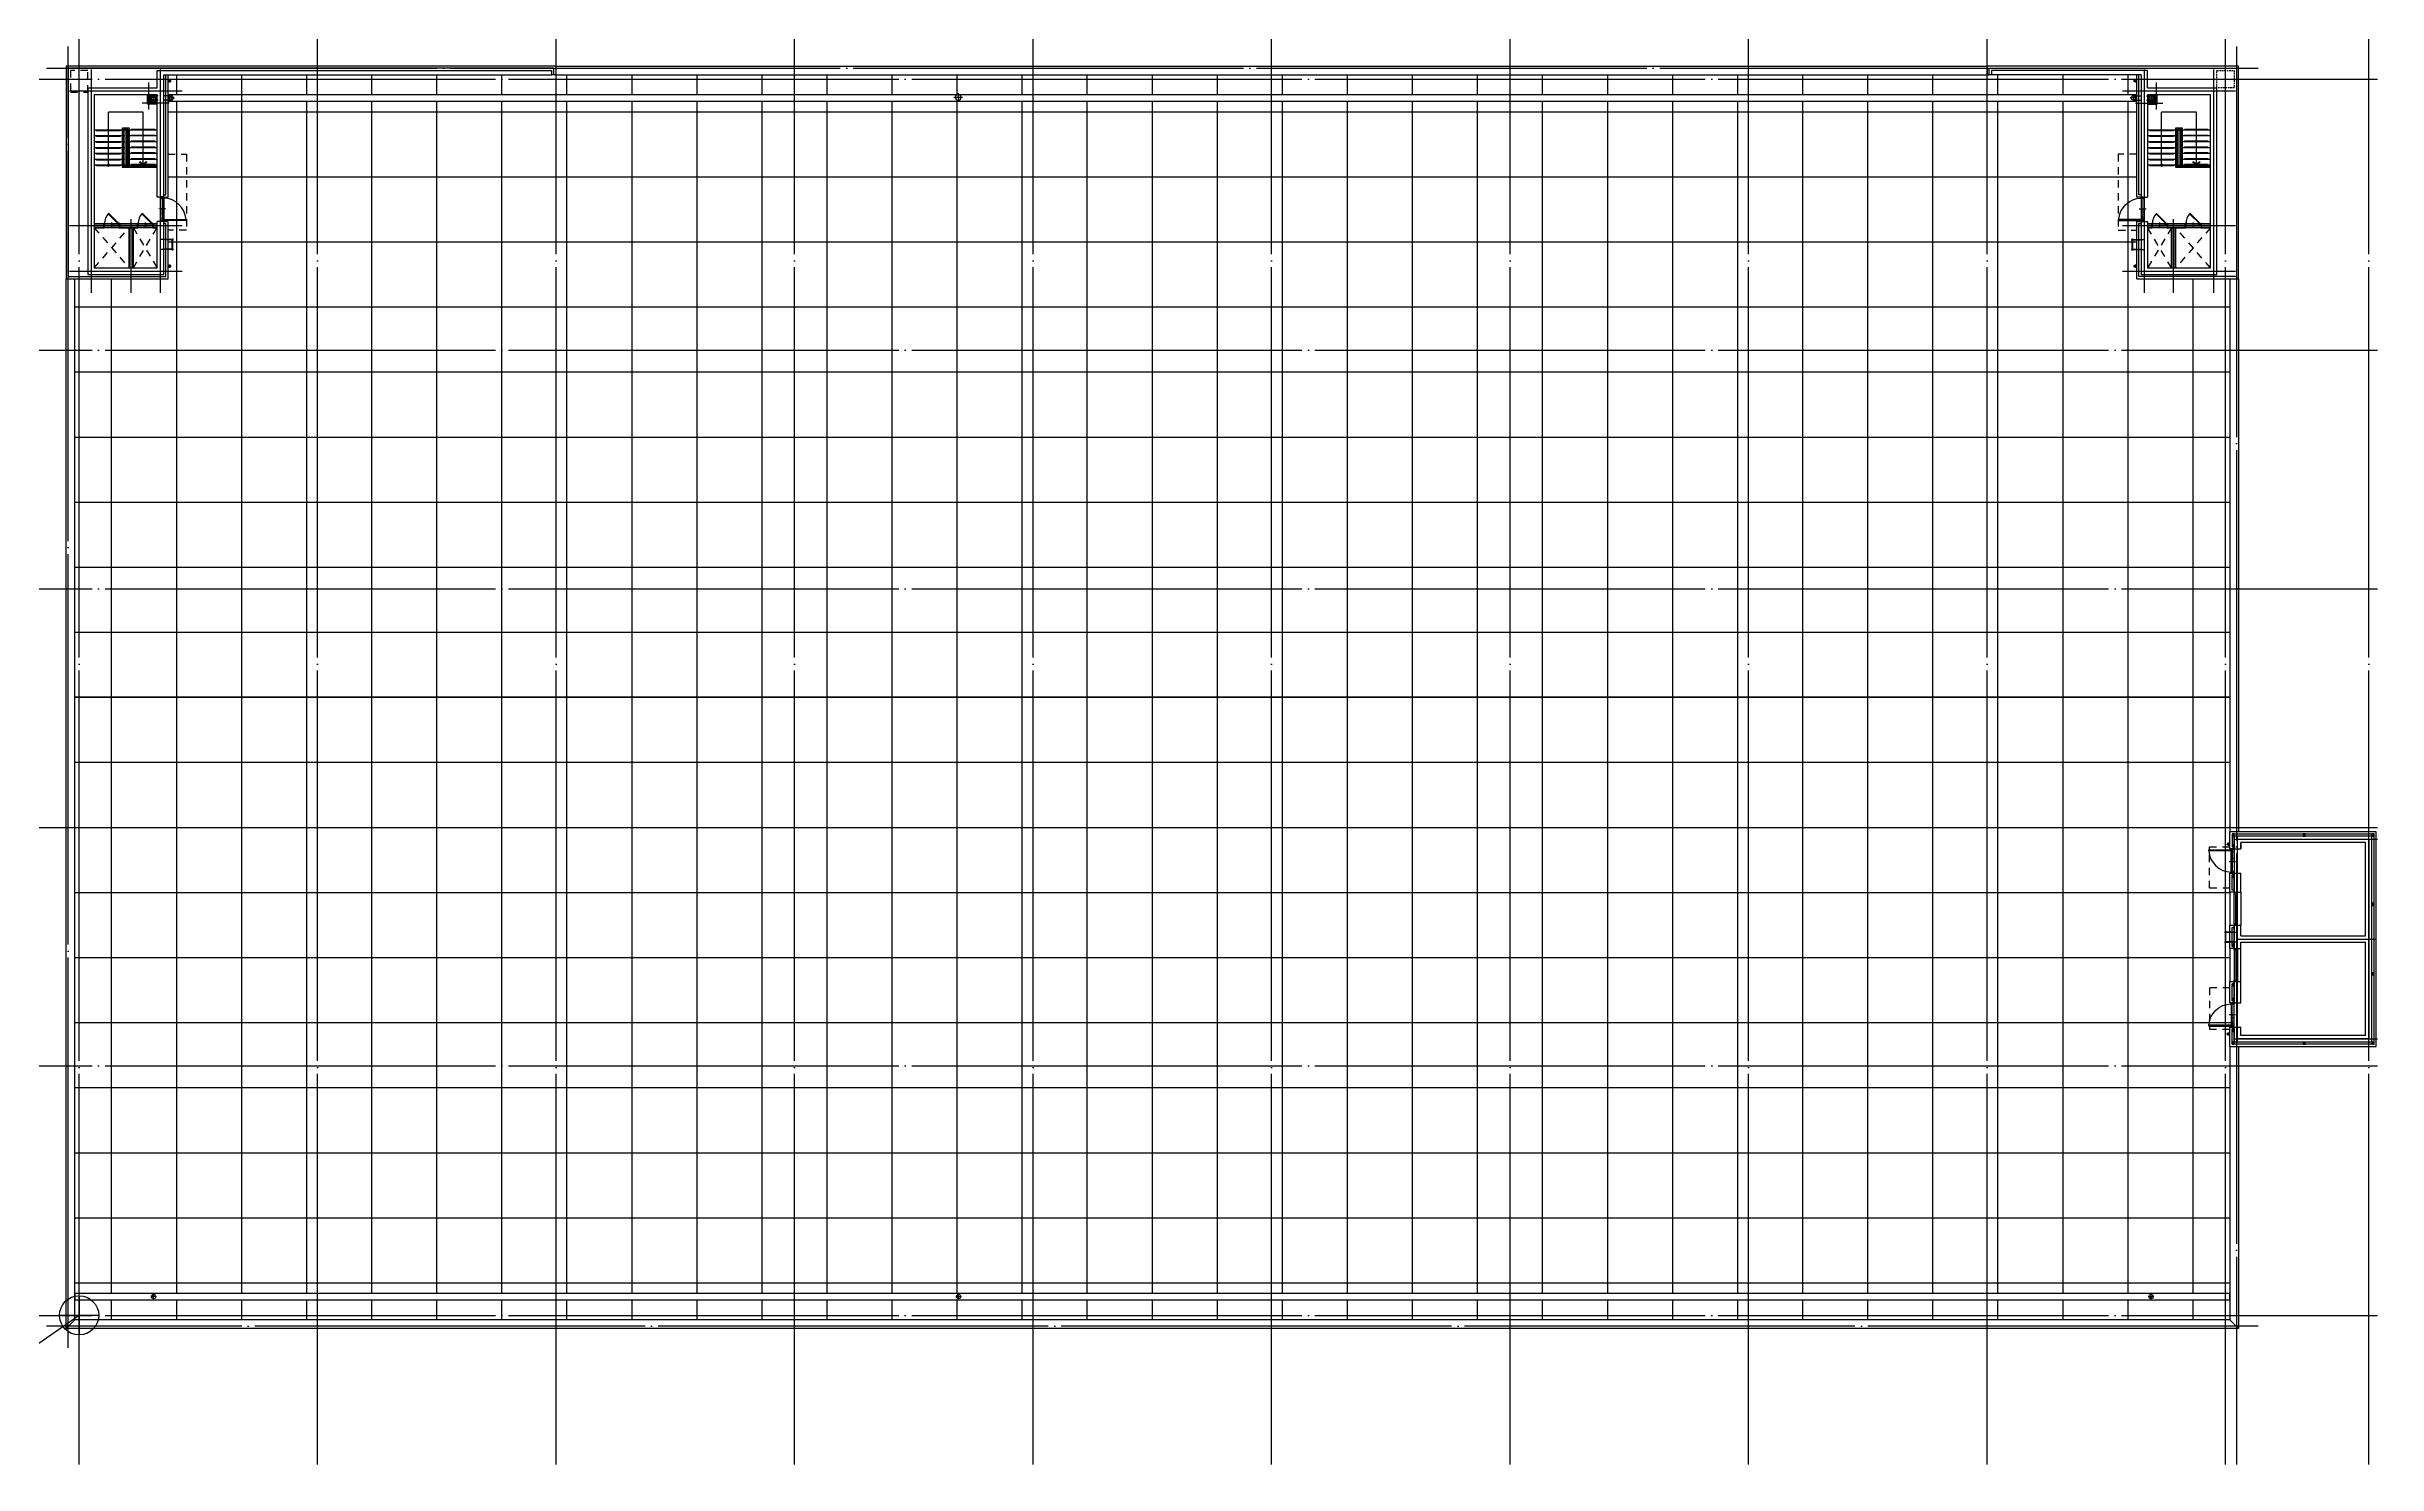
# Model space of a CAD drawing. Header units: millimetres. Extents: x -47382 to 204618, y -51045 to 127155.
# Drawn here: x 34500 to 142000, y 0 to 65371 of the extents above; entities that cross this region are included whole.
import ezdxf
from ezdxf.enums import TextEntityAlignment as Align

# ---------------------------------------------------------------- set-up
doc = ezdxf.new("R2010")
doc.units = ezdxf.units.MM
doc.header["$LTSCALE"] = 300
doc.header["$MEASUREMENT"] = 0
for name, pattern in [('CEN', [62, 60, -1, 0, -1]), ('HID', [2, 1.1, -0.9]), ('HIDDEN', [0.375, 0.25, -0.125]), ('HIDDEN2', [0.1875, 0.125, -0.0625])]:
    doc.linetypes.add(name, pattern=pattern)
doc.layers.get('0').update_dxf_attribs({"linetype": 'CONTINUOUS'})
doc.layers.get('Defpoints').update_dxf_attribs({"color": 153, "linetype": 'CONTINUOUS'})
doc.layers.add('A-ANNO-NPLT', color=129, linetype='CONTINUOUS', plot=False)
doc.layers.add('Defpoint', color=161, linetype='CONTINUOUS', plot=False)
for name, color, linetype in [('A-CEN', 1, 'CEN'), ('A-CODE-DRAIN', 6, 'CONTINUOUS'), ('A-DOOR', 4, 'CONTINUOUS'), ('A-DOOR-JAMB', 4, 'CONTINUOUS'), ('A-DOOR-SILL', 8, 'CONTINUOUS'), ('A-DOOR-SWING', 8, 'CONTINUOUS'), ('A-ELE3', 4, 'CONTINUOUS'), ('A-ELE4', 8, 'CONTINUOUS'), ('A-FLOR-FLIN-TYP1', 6, 'CONTINUOUS'), ('A-FLOR-FLIN-TYP2', 8, 'CONTINUOUS'), ('A-FLOR-GW', 6, 'CONTINUOUS'), ('A-FLOR-ROOF', 7, 'CONTINUOUS'), ('A-FLOR-ROOF-EJ', 9, 'CONTINUOUS'), ('A-FLOR-STRA-ETC', 7, 'CONTINUOUS'), ('A-FLOR-STRA-MAIN', 4, 'CONTINUOUS'), ('A-FLOR-STRA-SUB', 9, 'CONTINUOUS'), ('A-FLOR-STUD', 9, 'CONTINUOUS'), ('A-HID1', 7, 'HID'), ('A-HID2', 9, 'HID'), ('A-LADDER', 6, 'CONTINUOUS'), ('A-PS-HID', 5, 'HID'), ('A-ST-AXIS-CEN', 252, 'CEN'), ('A-ST-CONC', 2, 'CONTINUOUS'), ('A-WALL-DRY1', 7, 'CONTINUOUS'), ('A-WIN', 4, 'CONTINUOUS'), ('AA-STL', 6, 'CONTINUOUS'), ('HID', 7, 'HID'), ('S_SS4', 6, 'CONTINUOUS')]:
    doc.layers.add(name, color=color, linetype=linetype)
doc.styles.add('SHP-나눔bo', font='')
doc.styles.get('SHP-나눔bo').set_extended_font_data('NanumGothic', bold=True)

# ---------------------------------------------------------------- blocks, each defined once
blk = doc.blocks.new('A$C710D1102')
at = {"layer": 'A-CODE-DRAIN'}
for p, q in [((-38, 93), (262, 93)), ((112, 243), (112, -57))]:
    blk.add_line(p, q, dxfattribs=at)
blk.add_circle((112, 93), 100, dxfattribs=at)
blk = doc.blocks.new('A$C5FDF183A')
at = {"layer": 'Defpoints'}
for p, q in [((904, 1809, -103000), (904, 0, -103000)), ((1809, 904, -103000), (0, 904, -103000))]:
    blk.add_line(p, q, dxfattribs=at)
blk.add_circle((904, 904, -103000), 904, dxfattribs=at)
blk = doc.blocks.new('XR-평면도$0$8F-PLAN$0$arrow2')
at = {"color": 8}
blk.add_lwpolyline([(0, 0.87), (0.74, 0), (0, -0.87), (0.15, -1), (1, 0), (0.15, 1)], close=True, dxfattribs=at)
for points in [[(0, 0.87), (0.15, 1), (0.74, 0), (1, 0)], [(0.74, 0), (1, 0), (0, -0.87), (0.15, -1)]]:
    blk.add_solid(points, dxfattribs=at)
blk = doc.blocks.new('A$C0e376f74')
at = {"layer": 'A-ANNO-NPLT', "linetype": 'HIDDEN2'}
for p, q in [((-20, 140), (-20, 10)), ((0, 140), (-20, 140)), ((0, 120), (-20, 120)), ((0, 30), (-20, 30)), ((0, 10), (-20, 10)), ((-10, 140), (-10, 10)), ((0, 140), (0, 10)), ((525, 230), (525, -80)), ((1100, 140), (1120, 140)), ((1100, 140), (1100, 10)), ((1100, 120), (1120, 120)), ((1100, 30), (1120, 30)), ((1100, 10), (1120, 10)), ((1110, 140), (1110, 10)), ((1120, 140), (1120, 10))]:
    blk.add_line(p, q, dxfattribs=at)
at = {"layer": 'A-ANNO-NPLT', "linetype": 'ByBlock'}
blk.add_lwpolyline([(1067, 102), (33, 102), (33, 147), (1067, 147)], close=True, dxfattribs=at)
at = {"layer": 'A-DOOR', "linetype": 'ByBlock'}
blk.add_lwpolyline([(1067, 1181), (1067, 147), (1022, 147), (1022, 1181)], close=True, dxfattribs=at)
at = {"layer": 'A-DOOR-JAMB'}
for points in [[(0, 20), (0, 0), (30, 0), (30, 50), (45, 50), (45, 100), (30, 100), (30, 150), (0, 150), (0, 130)], [(1100, 20), (1100, 0), (1070, 0), (1070, 50), (1055, 50), (1055, 100), (1070, 100), (1070, 150), (1100, 150), (1100, 130)]]:
    blk.add_lwpolyline(points, dxfattribs=at)
at = {"layer": 'A-DOOR-SILL'}
for p, q in [((30, 150), (1070, 150)), ((1070, 0), (30, 0))]:
    blk.add_line(p, q, dxfattribs=at)
at = {"layer": 'A-DOOR-SWING'}
blk.add_arc((1107, 109), 1075, 94.52992, 177.80346, dxfattribs=at)
at = {"layer": 'A-ANNO-NPLT', "linetype": 'ByBlock', "style": 'SHP-나눔bo'}
blk.add_text('1100 X 2200', height=60, dxfattribs=at).set_placement((781, 16), align=Align.CENTER)
blk = doc.blocks.new('G$C3E142F4A')
at = {"layer": 'A-ANNO-NPLT', "linetype": 'HIDDEN2'}
for p, q in [((422, 370), (660, 370)), ((462, 740), (462, 720)), ((462, 740), (582, 740)), ((462, 730), (582, 730)), ((462, 720), (582, 720)), ((462, 20), (462, 0)), ((462, 20), (582, 20)), ((462, 10), (582, 10)), ((462, 0), (582, 0)), ((472, 740), (472, 720)), ((472, 20), (472, 0)), ((562, 740), (562, 720)), ((562, 20), (562, 0)), ((582, 740), (582, 720)), ((582, 20), (582, 0))]:
    blk.add_line(p, q, dxfattribs=at)
at = {"layer": 'A-ANNO-NPLT', "linetype": 'ByBlock'}
blk.add_lwpolyline([(462, 697), (497, 697), (497, 43), (462, 43)], close=True, dxfattribs=at)
at = {"layer": 'A-DOOR', "linetype": 'ByBlock'}
for p, q in [((0, 235), (462, 697)), ((21, 212), (484, 675)), ((462, 697), (462, 720)), ((462, 720), (582, 720)), ((462, 697), (484, 675)), ((497, 697), (462, 697)), ((497, 685), (497, 697)), ((582, 685), (497, 685)), ((582, 720), (582, 685))]:
    blk.add_line(p, q, dxfattribs=at)
blk.add_lwpolyline([(0, 235), (21, 212)], dxfattribs=at)
at = {"layer": 'A-DOOR-JAMB'}
for p, q in [((497, 43), (462, 43)), ((462, 43), (462, 20)), ((472, 20), (582, 20)), ((497, 55), (497, 43)), ((582, 55), (497, 55)), ((582, 20), (582, 55))]:
    blk.add_line(p, q, dxfattribs=at)
at = {"layer": 'A-DOOR-SILL'}
blk.add_line((582, 38), (582, 685), dxfattribs=at)
at = {"layer": 'A-DOOR-SWING'}
blk.add_arc((465, 711), 668, 228.39157, 269.76546, dxfattribs=at)
at = {"layer": 'A-ANNO-NPLT', "linetype": 'ByBlock', "style": 'SHP-나눔bo'}
blk.add_text('700X1800', height=45, rotation=90, dxfattribs=at).set_placement((552, 522), align=Align.CENTER)
blk = doc.blocks.new('옥상')
at = {"layer": 'A-CEN'}
for p, q in [((150, 850), (150, -9450)), ((3350, -9450), (3350, 850)), ((4350, -150), (-850, -150)), ((-850, -6350), (4350, -6350)), ((2000, -9450), (2000, -6050)), ((-850, -8450), (4350, -8450))]:
    blk.add_line(p, q, dxfattribs=at)
at = {"layer": 'A-FLOR-FLIN-TYP2'}
for p, q in [((1450, -6450), (750, -6450)), ((3000, -6450), (2300, -6450))]:
    blk.add_line(p, q, dxfattribs=at)
at = {"layer": 'A-FLOR-STRA-ETC'}
for p, q in [((2550, -1125), (950, -1125)), ((950, -3570), (950, -1125)), ((2550, -3570), (2550, -1125))]:
    blk.add_line(p, q, dxfattribs=at)
at = {"layer": 'A-FLOR-STRA-ETC', "const_width": 75}
blk.add_lwpolyline([(950, -3607, -1), (950, -3532, -1)], format="xyb", close=True, dxfattribs=at)
at = {"layer": 'A-FLOR-STRA-MAIN'}
for p, q in [((1600, -1950), (300, -1950)), ((1700, -1950), (1650, -1950)), ((1850, -1950), (1800, -1950)), ((3200, -1950), (1900, -1950)), ((1600, -2220), (300, -2220)), ((1600, -2490), (300, -2490)), ((1600, -2760), (300, -2760)), ((1600, -3030), (300, -3030)), ((1700, -2220), (1650, -2220)), ((1700, -2490), (1650, -2490)), ((1700, -2760), (1650, -2760)), ((1700, -3030), (1650, -3030)), ((1850, -2220), (1800, -2220)), ((1850, -2490), (1800, -2490)), ((1850, -2760), (1800, -2760)), ((1850, -3030), (1800, -3030)), ((3200, -2220), (1900, -2220)), ((3200, -2490), (1900, -2490)), ((3200, -2760), (1900, -2760)), ((3200, -3030), (1900, -3030)), ((1600, -3300), (300, -3300)), ((1600, -3570), (300, -3570)), ((1700, -3300), (1650, -3300)), ((1700, -3570), (1650, -3570)), ((1850, -3300), (1800, -3300)), ((1850, -3570), (1800, -3570)), ((3200, -3300), (1900, -3300)), ((3200, -3570), (1900, -3570))]:
    blk.add_line(p, q, dxfattribs=at)
blk.add_lwpolyline([(1700, -3570), (1800, -3570), (1800, -1950), (1700, -1950)], close=True, dxfattribs=at)
at = {"layer": 'A-FLOR-STRA-SUB', "color": 250}
for points in [[(1500, -1950), (1500, -1980), (400, -1980), (400, -1950)], [(3100, -1950), (3100, -1920), (2000, -1920), (2000, -1950)], [(1500, -2220), (1500, -2250), (400, -2250), (400, -2220)], [(1500, -2490), (1500, -2520), (400, -2520), (400, -2490)], [(1500, -2760), (1500, -2790), (400, -2790), (400, -2760)], [(1500, -3030), (1500, -3060), (400, -3060), (400, -3030)], [(3100, -2220), (3100, -2190), (2000, -2190), (2000, -2220)], [(3100, -2490), (3100, -2460), (2000, -2460), (2000, -2490)], [(3100, -2760), (3100, -2730), (2000, -2730), (2000, -2760)], [(3100, -3030), (3100, -3000), (2000, -3000), (2000, -3030)], [(1500, -3300), (1500, -3330), (400, -3330), (400, -3300)], [(1500, -3570), (1500, -3600), (400, -3600), (400, -3570)], [(3100, -3300), (3100, -3270), (2000, -3270), (2000, -3300)], [(3100, -3570), (3100, -3540), (2000, -3540), (2000, -3570)]]:
    blk.add_lwpolyline(points, dxfattribs=at)
at = {"layer": 'A-FLOR-STRA-SUB'}
for points in [[(3200, -3670), (1600, -3670), (1600, -1850), (1900, -1850), (1900, -3620)], [(3200, -3620), (1650, -3620), (1650, -1900), (1850, -1900), (1850, -3620)]]:
    blk.add_lwpolyline(points, dxfattribs=at)
at = {"layer": 'A-PS-HID'}
for p, q in [((300, -8300), (1900, -6450)), ((300, -6450), (1900, -8300)), ((2100, -6450), (3200, -8300)), ((2100, -8300), (3200, -6450))]:
    blk.add_line(p, q, dxfattribs=at)
at = {"layer": 'A-ST-CONC'}
for p, q in [((0, 0), (3200, 0)), ((0, 0), (0, -8600)), ((3200, 0), (3200, 800)), ((3200, 800), (21400, 800)), ((3500, 600), (21400, 600)), ((3500, -5040), (3500, 600)), ((21400, 600), (21400, 800)), ((300, -300), (3200, -300)), ((300, -300), (300, -8300)), ((3200, -5040), (3200, -300)), ((3500, -5040), (3200, -5040)), ((3200, -8300), (3200, -6160)), ((3500, -6160), (3200, -6160)), ((3500, -8600), (3500, -6160)), ((0, -8600), (3500, -8600)), ((300, -8300), (3200, -8300))]:
    blk.add_line(p, q, dxfattribs=at)
at = {"layer": 'A-WALL-DRY1'}
for p, q in [((300, -6250), (750, -6250)), ((300, -6262), (738, -6262)), ((300, -6275), (725, -6275)), ((300, -6425), (725, -6425)), ((300, -6438), (738, -6438)), ((300, -6450), (750, -6450)), ((725, -6275), (725, -6425)), ((738, -6262), (738, -6438)), ((750, -6250), (750, -6450)), ((1450, -6250), (2300, -6250)), ((1450, -6250), (1450, -6450)), ((1450, -6450), (2300, -6450)), ((1462, -6262), (2288, -6262)), ((1462, -6262), (1462, -6438)), ((1462, -6438), (2288, -6438)), ((1475, -6275), (1475, -6425)), ((1475, -6275), (2275, -6275)), ((1475, -6425), (2275, -6425)), ((1900, -8300), (1900, -6450)), ((1912, -8300), (1912, -6450)), ((1925, -8300), (1925, -6450)), ((2075, -8300), (2075, -6450)), ((2088, -8300), (2088, -6450)), ((2100, -8300), (2100, -6450)), ((2275, -6275), (2275, -6425)), ((2288, -6262), (2288, -6438)), ((2300, -6250), (2300, -6450)), ((3000, -6250), (3200, -6250)), ((3000, -6250), (3000, -6450)), ((3000, -6450), (3200, -6450)), ((3012, -6262), (3200, -6262)), ((3012, -6262), (3012, -6438)), ((3012, -6438), (3200, -6438)), ((3025, -6275), (3025, -6425)), ((3025, -6275), (3200, -6275)), ((3025, -6425), (3200, -6425))]:
    blk.add_line(p, q, dxfattribs=at)
at = {"rotation": 270}
for p in [(730, -5788), (2280, -5788)]:
    blk.add_blockref('G$C3E142F4A', p, dxfattribs=at)
at = {"layer": 'A-DOOR', "rotation": 270.0000000000002}
blk.add_blockref('A$C0e376f74', (3350, -5050), dxfattribs=at)
at = {"layer": 'A-FLOR-STRA-ETC', "extrusion": (0, 0, -1), "xscale": 166.9148302599861, "yscale": 167.8920954242349, "zscale": -166.9148302599861, "rotation": 270.0000170093786}
blk.add_blockref('XR-평면도$0$8F-PLAN$0$arrow2', (-2550, -3403), dxfattribs=at)
blk = doc.blocks.new('옥상1')
at = {"layer": 'A-CEN'}
for p, q in [((-3350, 850), (-3350, -9450)), ((-150, -9450), (-150, 850)), ((850, -150), (-4350, -150)), ((-4350, -6350), (850, -6350)), ((-4350, -6350), (850, -6350)), ((-2000, -9450), (-2000, -6050)), ((-4350, -8450), (850, -8450))]:
    blk.add_line(p, q, dxfattribs=at)
at = {"layer": 'A-FLOR-FLIN-TYP2'}
for p, q in [((-2300, -6450), (-3000, -6450)), ((-750, -6450), (-1450, -6450))]:
    blk.add_line(p, q, dxfattribs=at)
at = {"layer": 'A-FLOR-STRA-ETC'}
for p, q in [((-950, -1125), (-2550, -1125)), ((-2550, -3570), (-2550, -1125)), ((-950, -3570), (-950, -1125))]:
    blk.add_line(p, q, dxfattribs=at)
at = {"layer": 'A-FLOR-STRA-ETC', "const_width": 75}
blk.add_lwpolyline([(-2550, -3607, -1), (-2550, -3532, -1)], format="xyb", close=True, dxfattribs=at)
at = {"layer": 'A-FLOR-STRA-MAIN'}
for p, q in [((-1900, -1950), (-3200, -1950)), ((-1800, -1950), (-1850, -1950)), ((-1650, -1950), (-1700, -1950)), ((-300, -1950), (-1600, -1950)), ((-1900, -2220), (-3200, -2220)), ((-1900, -2490), (-3200, -2490)), ((-1900, -2760), (-3200, -2760)), ((-1900, -3030), (-3200, -3030)), ((-1800, -2220), (-1850, -2220)), ((-1800, -2490), (-1850, -2490)), ((-1800, -2760), (-1850, -2760)), ((-1800, -3030), (-1850, -3030)), ((-1650, -2220), (-1700, -2220)), ((-1650, -2490), (-1700, -2490)), ((-1650, -2760), (-1700, -2760)), ((-1650, -3030), (-1700, -3030)), ((-300, -2220), (-1600, -2220)), ((-300, -2490), (-1600, -2490)), ((-300, -2760), (-1600, -2760)), ((-300, -3030), (-1600, -3030)), ((-1900, -3300), (-3200, -3300)), ((-1900, -3570), (-3200, -3570)), ((-1800, -3300), (-1850, -3300)), ((-1800, -3570), (-1850, -3570)), ((-1650, -3300), (-1700, -3300)), ((-1650, -3570), (-1700, -3570)), ((-300, -3300), (-1600, -3300)), ((-300, -3570), (-1600, -3570))]:
    blk.add_line(p, q, dxfattribs=at)
blk.add_lwpolyline([(-1800, -3570), (-1700, -3570), (-1700, -1950), (-1800, -1950)], close=True, dxfattribs=at)
at = {"layer": 'A-FLOR-STRA-SUB', "color": 250}
for points in [[(-2000, -1950), (-2000, -1980), (-3100, -1980), (-3100, -1950)], [(-400, -1950), (-400, -1920), (-1500, -1920), (-1500, -1950)], [(-2000, -2220), (-2000, -2250), (-3100, -2250), (-3100, -2220)], [(-2000, -2490), (-2000, -2520), (-3100, -2520), (-3100, -2490)], [(-2000, -2760), (-2000, -2790), (-3100, -2790), (-3100, -2760)], [(-2000, -3030), (-2000, -3060), (-3100, -3060), (-3100, -3030)], [(-400, -2220), (-400, -2190), (-1500, -2190), (-1500, -2220)], [(-400, -2490), (-400, -2460), (-1500, -2460), (-1500, -2490)], [(-400, -2760), (-400, -2730), (-1500, -2730), (-1500, -2760)], [(-400, -3030), (-400, -3000), (-1500, -3000), (-1500, -3030)], [(-2000, -3300), (-2000, -3330), (-3100, -3330), (-3100, -3300)], [(-2000, -3570), (-2000, -3600), (-3100, -3600), (-3100, -3570)], [(-400, -3300), (-400, -3270), (-1500, -3270), (-1500, -3300)], [(-400, -3570), (-400, -3540), (-1500, -3540), (-1500, -3570)]]:
    blk.add_lwpolyline(points, dxfattribs=at)
at = {"layer": 'A-FLOR-STRA-SUB'}
for points in [[(-300, -3670), (-1900, -3670), (-1900, -1850), (-1600, -1850), (-1600, -3620)], [(-300, -3620), (-1850, -3620), (-1850, -1900), (-1650, -1900), (-1650, -3620)]]:
    blk.add_lwpolyline(points, dxfattribs=at)
at = {"layer": 'A-PS-HID'}
for p, q in [((-2100, -8300), (-3200, -6450)), ((-2100, -6450), (-3200, -8300)), ((-300, -6450), (-1900, -8300)), ((-300, -8300), (-1900, -6450))]:
    blk.add_line(p, q, dxfattribs=at)
at = {"layer": 'A-ST-CONC'}
for p, q in [((-10400, 800), (-10400, 600)), ((-3200, 800), (-10400, 800)), ((-3500, 600), (-10400, 600)), ((-3500, 600), (-3500, -5040)), ((-3200, 0), (-3200, 800)), ((-3200, 0), (0, 0)), ((0, -8600), (0, 0)), ((-3200, -300), (-300, -300)), ((-3200, -300), (-3200, -5040)), ((-300, -8300), (-300, -300)), ((-3500, -5040), (-3200, -5040)), ((-3500, -6160), (-3500, -8600)), ((-3500, -6160), (-3200, -6160)), ((-3200, -6160), (-3200, -8300)), ((-3500, -8600), (0, -8600)), ((-3200, -8300), (-300, -8300))]:
    blk.add_line(p, q, dxfattribs=at)
at = {"layer": 'A-WALL-DRY1'}
for p, q in [((-3200, -6250), (-3000, -6250)), ((-3200, -6262), (-3012, -6262)), ((-3200, -6275), (-3025, -6275)), ((-3200, -6425), (-3025, -6425)), ((-3200, -6438), (-3012, -6438)), ((-3200, -6450), (-3000, -6450)), ((-3025, -6275), (-3025, -6425)), ((-3012, -6262), (-3012, -6438)), ((-3000, -6250), (-3000, -6450)), ((-2300, -6250), (-1450, -6250)), ((-2300, -6250), (-2300, -6450)), ((-2300, -6450), (-1450, -6450)), ((-2288, -6262), (-1462, -6262)), ((-2288, -6262), (-2288, -6438)), ((-2288, -6438), (-1462, -6438)), ((-2275, -6275), (-2275, -6425)), ((-2275, -6275), (-1475, -6275)), ((-2275, -6425), (-1475, -6425)), ((-2100, -8300), (-2100, -6450)), ((-2088, -8300), (-2088, -6450)), ((-2075, -8300), (-2075, -6450)), ((-1925, -8300), (-1925, -6450)), ((-1912, -8300), (-1912, -6450)), ((-1900, -8300), (-1900, -6450)), ((-1475, -6275), (-1475, -6425)), ((-1462, -6262), (-1462, -6438)), ((-1450, -6250), (-1450, -6450)), ((-750, -6250), (-300, -6250)), ((-750, -6250), (-750, -6450)), ((-750, -6450), (-300, -6450)), ((-738, -6262), (-300, -6262)), ((-738, -6262), (-738, -6438)), ((-738, -6438), (-300, -6438)), ((-725, -6275), (-300, -6275)), ((-725, -6275), (-725, -6425)), ((-725, -6425), (-300, -6425))]:
    blk.add_line(p, q, dxfattribs=at)
at = {"rotation": 270}
for p in [(-3020, -5788), (-1470, -5788)]:
    blk.add_blockref('G$C3E142F4A', p, dxfattribs=at)
at = {"layer": 'A-DOOR', "xscale": -1, "rotation": 89.99999999999994}
blk.add_blockref('A$C0e376f74', (-3350, -5050), dxfattribs=at)
at = {"layer": 'A-FLOR-STRA-ETC', "extrusion": (0, 0, -1), "xscale": 166.9148302599861, "yscale": 167.8920954242349, "zscale": -166.9148302599861, "rotation": 270.0000170093786}
blk.add_blockref('XR-평면도$0$8F-PLAN$0$arrow2', (950, -3403), dxfattribs=at)
blk = doc.blocks.new('XREF-PLAN$0$각-100X100')
at = {"layer": 'A-FLOR-STUD'}
for p, q in [((-47.7, -47.7), (47.7, 47.7)), ((-47.7, 47.7), (47.7, -47.7))]:
    blk.add_line(p, q, dxfattribs=at)
for points in [[(-50, -50), (50, -50), (50, 50), (-50, 50)], [(-47.7, -47.7), (47.7, -47.7), (47.7, 47.7), (-47.7, 47.7)]]:
    blk.add_lwpolyline(points, close=True, dxfattribs=at)
blk = doc.blocks.new('G$C9C7A05E9')
at = {"layer": 'A-WIN'}
for p, q in [((0, 1440, 103000), (0, 60, 103000)), ((69, 1440, 103000), (69, 60, 103000)), ((81, 1440, 103000), (81, 60, 103000)), ((150, 1440, 103000), (150, 60, 103000))]:
    blk.add_line(p, q, dxfattribs=at)
at = {"layer": 'A-WIN', "elevation": 103000}
for points in [[(150, 1500), (150, 1440), (0, 1440), (0, 1500)], [(150, 60), (150, 0), (0, 0), (0, 60)]]:
    blk.add_lwpolyline(points, close=True, dxfattribs=at)
blk = doc.blocks.new('우수홈통1')
at = {"layer": 'A-CODE-DRAIN', "color": 6}
for p, q in [((-150, 0), (150, 0)), ((0, -150), (0, 150))]:
    blk.add_line(p, q, dxfattribs=at)
blk.add_circle((0, 0), 100, dxfattribs=at)
blk = doc.blocks.new('사다리')
at = {"layer": 'A-ELE3'}
for p, q in [((-10, 23), (-10, 200)), ((10, 23), (10, 200)), ((22, 11), (428, 11)), ((440, 23), (440, 200)), ((460, 23), (460, 200)), ((22, -11), (428, -11))]:
    blk.add_line(p, q, dxfattribs=at)
at = {"layer": 'A-ELE4'}
for centre in [(0, 0), (450, 0)]:
    blk.add_circle(centre, 21, dxfattribs=at)
at = {"layer": 'A-HID1'}
blk.add_line((444, 460), (456, 460), dxfattribs=at)
at = {"layer": 'A-HID2'}
for p, q in [((-6, 460), (6, 460)), ((-6, 24), (-6, 460)), ((6, 24), (6, 460)), ((444, 23), (444, 460)), ((456, 23), (456, 460))]:
    blk.add_line(p, q, dxfattribs=at)
at = {"layer": 'A-LADDER', "color": 1}
for p, q in [((0, -50), (0, 520)), ((450, -50), (450, 520)), ((500, 0), (-50, 0))]:
    blk.add_line(p, q, dxfattribs=at)
at = {"layer": 'S_SS4'}
for centre in [(0, 0), (450, 0)]:
    blk.add_circle(centre, 25, dxfattribs=at)

msp = doc.modelspace()

# ---------------------------------------------------------------- linework, layer by layer
at = {"layer": 'A-CEN'}
for p, q in [((35500, 5371), (35500, 65371)), ((135500, 65371), (135500, 0)), ((34500, 64371), (136500, 64371)), ((39200, 63721), (39200, 62471)), ((131800, 63721), (131800, 62471)), ((40150, 62771), (38900, 62771)), ((130850, 62771), (132100, 62771)), ((135400, 28821), (142000, 28821)), ((135500, 28821), (141600, 28821)), ((135550, 19471), (135550, 28971)), ((141600, 28821), (141600, 19621)), ((135550, 24221), (141950, 24221)), ((135400, 19621), (142000, 19621)), ((141600, 19621), (135500, 19621)), ((136500, 6371), (34500, 6371))]:
    msp.add_line(p, q, dxfattribs=at)
at = {"layer": 'A-CODE-DRAIN'}
for p, q in [((39550, 63006), (39320, 63006)), ((39435, 63121), (39435, 62891)), ((131450, 63006), (131680, 63006)), ((131565, 63121), (131565, 62891)), ((39550, 7736), (39320, 7736)), ((39435, 7621), (39435, 7851)), ((76450, 7736), (76680, 7736)), ((76565, 7621), (76565, 7851)), ((131450, 7736), (131680, 7736)), ((131565, 7621), (131565, 7851))]:
    msp.add_line(p, q, dxfattribs=at)
for centre in [(39435, 63006), (131565, 63006), (39435, 7736), (76565, 7736), (131565, 7736)]:
    msp.add_circle(centre, 100, dxfattribs=at)
at = {"layer": 'A-FLOR-FLIN-TYP1'}
msp.add_line((135200, 35371), (35800, 35371), dxfattribs=at)
for points in [[(40100, 62856), (130900, 62856), (130900, 63156), (40100, 63156)], [(35800, 7586), (135200, 7586), (135200, 7886), (35800, 7886)]]:
    msp.add_lwpolyline(points, close=True, dxfattribs=at)
at = {"layer": 'A-FLOR-FLIN-TYP2'}
for p, q in [((135200, 26381), (135200, 24861)), ((135700, 26381), (135700, 24861)), ((135200, 23781), (135200, 22261)), ((135700, 22261), (135700, 23781))]:
    msp.add_line(p, q, dxfattribs=at)
at = {"layer": 'A-FLOR-GW'}
for p, q in [((58000, 64471), (35400, 64471)), ((35400, 64471), (35400, 54671)), ((57900, 64371), (35500, 64371)), ((35500, 64371), (35500, 54771)), ((57900, 64071), (57800, 64071)), ((57900, 64071), (57900, 64371)), ((58000, 64071), (57900, 64071)), ((58000, 64071), (58000, 64471)), ((135600, 64471), (124000, 64471)), ((124000, 64471), (124000, 64071)), ((124000, 64071), (124100, 64071)), ((124100, 64071), (124100, 64371)), ((124100, 64371), (135500, 64371)), ((124200, 64071), (124100, 64071)), ((135500, 64371), (135500, 54771)), ((135600, 54671), (135600, 64471)), ((40100, 57311), (39900, 57311)), ((40000, 57211), (39900, 57211)), ((40000, 54771), (40000, 57211)), ((40100, 54671), (40100, 57311)), ((130900, 54671), (130900, 57311)), ((130900, 57311), (131100, 57311)), ((131000, 54771), (131000, 57211)), ((131000, 57211), (131100, 57211)), ((35400, 54671), (40100, 54671)), ((35500, 54771), (40000, 54771)), ((130900, 54671), (135600, 54671)), ((135500, 54771), (131000, 54771)), ((141950, 29171), (135200, 29171)), ((135200, 28381), (135200, 29171)), ((135300, 29071), (141850, 29071)), ((135300, 29071), (135300, 28471)), ((141850, 19371), (141850, 29071)), ((141950, 19271), (141950, 29171)), ((135400, 28381), (135200, 28381)), ((135400, 28471), (135300, 28471)), ((135200, 19271), (135200, 20161)), ((135200, 20161), (135400, 20161)), ((135200, 19271), (141950, 19271))]:
    msp.add_line(p, q, dxfattribs=at)
for points in [[(39900, 58531), (40000, 58531), (40000, 58591), (40000, 64071)], [(39900, 58431), (40100, 58431), (40100, 58491), (40100, 64071)], [(131100, 58431), (130900, 58431), (130900, 58491), (130900, 64071)], [(131100, 58531), (131000, 58531), (131000, 58591), (131000, 64071)], [(135400, 26381), (135200, 26381), (135200, 27261), (135400, 27261)], [(135400, 26481), (135300, 26481), (135300, 27161), (135400, 27161)], [(135400, 23781), (135200, 23781), (135200, 24861), (135400, 24861)], [(135400, 23881), (135300, 23881), (135300, 24761), (135400, 24761)], [(135400, 21281), (135200, 21281), (135200, 22261), (135400, 22261)], [(135400, 21381), (135300, 21381), (135300, 22161), (135400, 22161)], [(141850, 19371), (135300, 19371), (135300, 20061), (135400, 20061)]]:
    msp.add_lwpolyline(points, dxfattribs=at)
at = {"layer": 'A-FLOR-ROOF'}
for p, q in [((35800, 6671), (35400, 6271)), ((135200, 6671), (135600, 6271))]:
    msp.add_line(p, q, dxfattribs=at)
for points in [[(58000, 64471), (124000, 64471)], [(58000, 64071), (124000, 64071)], [(135600, 19271), (135600, 6271), (35400, 6271), (35400, 54671)], [(135200, 19271), (135200, 6671), (35800, 6671), (35800, 54671)], [(135200, 54671), (135200, 29171)], [(135600, 54671), (135600, 29171)]]:
    msp.add_lwpolyline(points, dxfattribs=at)
at = {"layer": 'A-FLOR-ROOF-EJ'}
for p, q in [((40500, 63156), (40500, 64071)), ((43500, 7886), (43500, 64071)), ((46500, 63156), (46500, 64071)), ((49500, 63156), (49500, 64071)), ((52500, 63156), (52500, 64071)), ((55500, 63156), (55500, 64071)), ((58500, 63156), (58500, 64071)), ((61500, 63156), (61500, 64071)), ((64500, 63156), (64500, 64071)), ((67500, 63156), (67500, 64071)), ((70500, 63156), (70500, 64071)), ((73500, 63156), (73500, 64071)), ((76500, 63156), (76500, 64071)), ((79500, 63156), (79500, 64071)), ((82500, 63156), (82500, 64071)), ((85500, 63156), (85500, 64071)), ((88500, 63156), (88500, 64071)), ((91500, 63156), (91500, 64071)), ((94500, 63156), (94500, 64071)), ((97500, 63156), (97500, 64071)), ((100500, 63156), (100500, 64071)), ((103500, 63156), (103500, 64071)), ((106500, 63156), (106500, 64071)), ((109500, 63156), (109500, 64071)), ((112500, 63156), (112500, 64071)), ((115500, 63156), (115500, 64071)), ((118500, 63156), (118500, 64071)), ((121500, 63156), (121500, 64071)), ((124500, 63156), (124500, 64071)), ((127500, 63156), (127500, 64071)), ((130500, 63156), (130500, 64071)), ((40100, 62371), (130900, 62371)), ((40500, 7886), (40500, 62856)), ((46500, 7886), (46500, 62856)), ((49500, 7886), (49500, 62856)), ((52500, 7886), (52500, 62856)), ((55500, 7886), (55500, 62856)), ((58500, 7886), (58500, 62856)), ((61500, 7886), (61500, 62856)), ((64500, 7886), (64500, 62856)), ((67500, 7886), (67500, 62856)), ((70500, 7886), (70500, 62856)), ((73500, 7886), (73500, 62856)), ((76500, 7886), (76500, 62856)), ((79500, 7886), (79500, 62856)), ((82500, 7886), (82500, 62856)), ((85500, 7886), (85500, 62856)), ((88500, 7886), (88500, 62856)), ((91500, 7886), (91500, 62856)), ((94500, 7886), (94500, 62856)), ((97500, 7886), (97500, 62856)), ((100500, 7886), (100500, 62856)), ((103500, 7886), (103500, 62856)), ((106500, 7886), (106500, 62856)), ((109500, 7886), (109500, 62856)), ((112500, 7886), (112500, 62856)), ((115500, 7886), (115500, 62856)), ((118500, 7886), (118500, 62856)), ((121500, 7886), (121500, 62856)), ((124500, 7886), (124500, 62856)), ((127500, 7886), (127500, 62856)), ((130500, 7886), (130500, 62856)), ((40100, 59371), (130900, 59371)), ((40100, 56371), (40289, 56371)), ((40311, 56371), (130689, 56371)), ((130711, 56371), (130900, 56371)), ((37500, 7886), (37500, 54671)), ((133500, 7886), (133500, 54671)), ((35800, 53371), (135200, 53371)), ((35800, 50371), (135200, 50371)), ((35800, 47371), (135200, 47371)), ((35800, 44371), (135200, 44371)), ((35800, 41371), (135200, 41371)), ((35800, 38371), (135200, 38371)), ((35800, 35371), (135200, 35371)), ((35800, 32371), (135200, 32371)), ((35800, 29371), (135200, 29371)), ((35800, 26371), (135200, 26371)), ((35800, 23371), (135200, 23371)), ((35800, 20371), (135250, 20371)), ((35800, 17371), (135200, 17371)), ((35800, 14371), (135200, 14371)), ((35800, 11371), (135200, 11371)), ((35800, 8371), (135200, 8371)), ((37500, 6671), (37500, 7586)), ((40500, 6671), (40500, 7586)), ((43500, 6671), (43500, 7586)), ((46500, 6671), (46500, 7586)), ((49500, 6671), (49500, 7586)), ((52500, 6671), (52500, 7586)), ((55500, 6671), (55500, 7586)), ((58500, 6671), (58500, 7586)), ((61500, 6671), (61500, 7586)), ((64500, 6671), (64500, 7586)), ((67500, 6671), (67500, 7586)), ((70500, 6671), (70500, 7586)), ((73500, 6671), (73500, 7586)), ((76500, 6671), (76500, 7586)), ((79500, 6671), (79500, 7586)), ((82500, 6671), (82500, 7586)), ((85500, 6671), (85500, 7586)), ((88500, 6671), (88500, 7586)), ((91500, 6671), (91500, 7586)), ((94500, 6671), (94500, 7586)), ((97500, 6671), (97500, 7586)), ((100500, 6671), (100500, 7586)), ((103500, 6671), (103500, 7586)), ((106500, 6671), (106500, 7586)), ((109500, 6671), (109500, 7586)), ((112500, 6671), (112500, 7586)), ((115500, 6671), (115500, 7586)), ((118500, 6671), (118500, 7586)), ((121500, 6671), (121500, 7586)), ((124500, 6671), (124500, 7586)), ((127500, 6671), (127500, 7586)), ((130500, 6671), (130500, 7586)), ((133500, 6671), (133500, 7586))]:
    msp.add_line(p, q, dxfattribs=at)
at = {"layer": 'A-HID1'}
for points in [[(40100, 60411), (40950, 60411), (40950, 56911), (40100, 56911)], [(130900, 60411), (130050, 60411), (130050, 56911), (130900, 56911)], [(135200, 26571), (134250, 26571), (134250, 28471), (135200, 28471)], [(135200, 21971), (134250, 21971), (134250, 20071), (135200, 20071)]]:
    msp.add_lwpolyline(points, dxfattribs=at)
at = {"layer": 'A-ST-AXIS-CEN'}
for p, q in [((36000, 0), (36000, 99371)), ((47000, 0), (47000, 99371)), ((58000, 0), (58000, 99371)), ((69000, 0), (69000, 99371)), ((80000, 0), (80000, 99371)), ((91000, 0), (91000, 99371)), ((102000, 0), (102000, 99371)), ((113000, 0), (113000, 99371)), ((124000, 0), (124000, 99371)), ((135000, 0), (135000, 99371)), ((141600, 0), (141600, 99371)), ((0, 63871), (142000, 63871)), ((0, 51371), (142000, 51371)), ((0, 40371), (142000, 40371)), ((0, 29371), (142000, 29371)), ((0, 18371), (142000, 18371)), ((0, 6871), (142000, 6871))]:
    msp.add_line(p, q, dxfattribs=at)
at = {"layer": 'A-ST-CONC'}
for p, q in [((141750, 28971), (135400, 28971)), ((135400, 28381), (135400, 28971)), ((135400, 28381), (135700, 28381)), ((141450, 28671), (135700, 28671)), ((135700, 28381), (135700, 28671)), ((141450, 24371), (141450, 28671)), ((141750, 24071), (141750, 28971)), ((135400, 27261), (135700, 27261)), ((135400, 26381), (135400, 27261)), ((135700, 26381), (135700, 27261)), ((135400, 26381, 103000), (135700, 26381)), ((135400, 23781), (135400, 24861)), ((135400, 24861, 103000), (135700, 24861, 103000)), ((135700, 24371), (135700, 24861)), ((135400, 23781), (135700, 23781)), ((135700, 24371), (141450, 24371)), ((135700, 23781), (135700, 24071)), ((135700, 24071), (141450, 24071)), ((141450, 19771), (141450, 24071)), ((141750, 19471), (141750, 24371)), ((135400, 22261), (135700, 22261)), ((135400, 21281), (135400, 22261)), ((135700, 21281), (135700, 22261)), ((135400, 21281), (135700, 21281)), ((135400, 19471), (135400, 20161)), ((135400, 20161), (135700, 20161)), ((141750, 19471), (135400, 19471)), ((135700, 19771), (135700, 20161)), ((141450, 19771), (135700, 19771))]:
    msp.add_line(p, q, dxfattribs=at)
for points in [[(135400, 28971), (135400, 28381)], [(135700, 28671), (135700, 28381)], [(135400, 27261), (135400, 26381)], [(135400, 24861), (135400, 23781)], [(135400, 22261), (135400, 21281)], [(135400, 20161), (135400, 19471)]]:
    msp.add_lwpolyline(points, dxfattribs=at)
at = {"layer": 'A-WALL-DRY1'}
for points in [[(39600, 62721), (39150, 62721), (39150, 63171)], [(39600, 62736), (39165, 62736), (39165, 63171)], [(39600, 62751), (39180, 62751), (39180, 63171)], [(39600, 62766), (39195, 62766), (39195, 63171)], [(39600, 62816), (39245, 62816), (39245, 63171)], [(39600, 62841), (39270, 62841), (39270, 63171)], [(131400, 62841), (131730, 62841), (131730, 63171)], [(131400, 62816), (131755, 62816), (131755, 63171)], [(131400, 62766), (131805, 62766), (131805, 63171)], [(131400, 62751), (131820, 62751), (131820, 63171)], [(131400, 62736), (131835, 62736), (131835, 63171)], [(131400, 62721), (131850, 62721), (131850, 63171)]]:
    msp.add_lwpolyline(points, dxfattribs=at)
for points in [[(39550, 62891), (39320, 62891), (39320, 63121), (39550, 63121)], [(131450, 62891), (131680, 62891), (131680, 63121), (131450, 63121)]]:
    msp.add_lwpolyline(points, close=True, dxfattribs=at)
at = {"layer": 'Defpoint'}
msp.add_line((36000, 6871), (-47382, -51045), dxfattribs=at)
at = {"layer": 'HID'}
for p, q in [((40250, 63106), (39435, 63106)), ((40250, 62906), (39435, 62906)), ((130750, 63106), (131565, 63106)), ((130750, 62906), (131565, 62906))]:
    msp.add_line(p, q, dxfattribs=at)
msp.add_lwpolyline([(35600, 63271), (36400, 63271), (36400, 64271), (35600, 64271)], close=True, dxfattribs=at)
at = {"layer": 'HID', "linetype": 'HIDDEN'}
msp.add_lwpolyline([(134600, 64271), (135400, 64271), (135400, 63471), (134600, 63471)], close=True, dxfattribs=at)

# ---------------------------------------------------------------- block references
for name, p in [('옥상', (36400, 63471)), ('옥상1', (134600, 63471)), ('G$C9C7A05E9', (135400, 22271))]:
    msp.add_blockref(name, p)
at = {"xscale": -1, "rotation": 180}
for name, p in [('우수홈통1', (40250, 63006)), ('G$C9C7A05E9', (135400, 26371))]:
    msp.add_blockref(name, p, dxfattribs=at)
at = {"xscale": -1.333333333328483, "yscale": 1.333333333328483, "zscale": 1.333333333333333, "rotation": 359.9999999999968}
msp.add_blockref('A$C710D1102', (76690, 62907), dxfattribs=at)
at = {"rotation": 179.9999999999999}
msp.add_blockref('우수홈통1', (130750, 63006), dxfattribs=at)
at = {"ltscale": 5}
for p in [(135350, 29021), (138625, 29021), (141800, 29021), (135350, 28521), (135350, 27111), (141800, 25821), (135350, 23931), (141800, 22621), (135350, 22111), (135350, 21431), (135350, 20011), (135350, 19421), (138625, 19421), (141800, 19421)]:
    msp.add_blockref('XREF-PLAN$0$각-100X100', p, dxfattribs=at)
at = {"layer": 'A-CODE-DRAIN', "yscale": 0.5, "zscale": 0.5, "rotation": 180}
for p, xscale in [((40175, 63796), -0.5), ((130825, 63796), 0.5), ((40175, 55246), -0.5), ((130825, 55246), 0.5), ((135125, 28596), 0.5), ((135125, 19846), 0.5)]:
    msp.add_blockref('우수홈통1', p, dxfattribs=dict(at, xscale=xscale))
at = {"layer": 'A-DOOR', "rotation": 89.99999999999999}
msp.add_blockref('A$C0e376f74', (135400, 27271), dxfattribs=at)
at = {"layer": 'A-DOOR', "xscale": -1, "rotation": 90}
msp.add_blockref('A$C0e376f74', (135400, 21271), dxfattribs=at)
at = {"layer": 'AA-STL', "rotation": 89.99999999999999}
msp.add_blockref('사다리', (40300, 56021), dxfattribs=at)
at = {"layer": 'AA-STL', "xscale": -1, "rotation": 269.9999999999999}
for p in [(130700, 56021), (135000, 24096)]:
    msp.add_blockref('사다리', p, dxfattribs=at)
at = {"layer": 'Defpoints'}
msp.add_blockref('A$C5FDF183A', (35096, 5967), dxfattribs=at)

doc.saveas('drawing.dxf')
